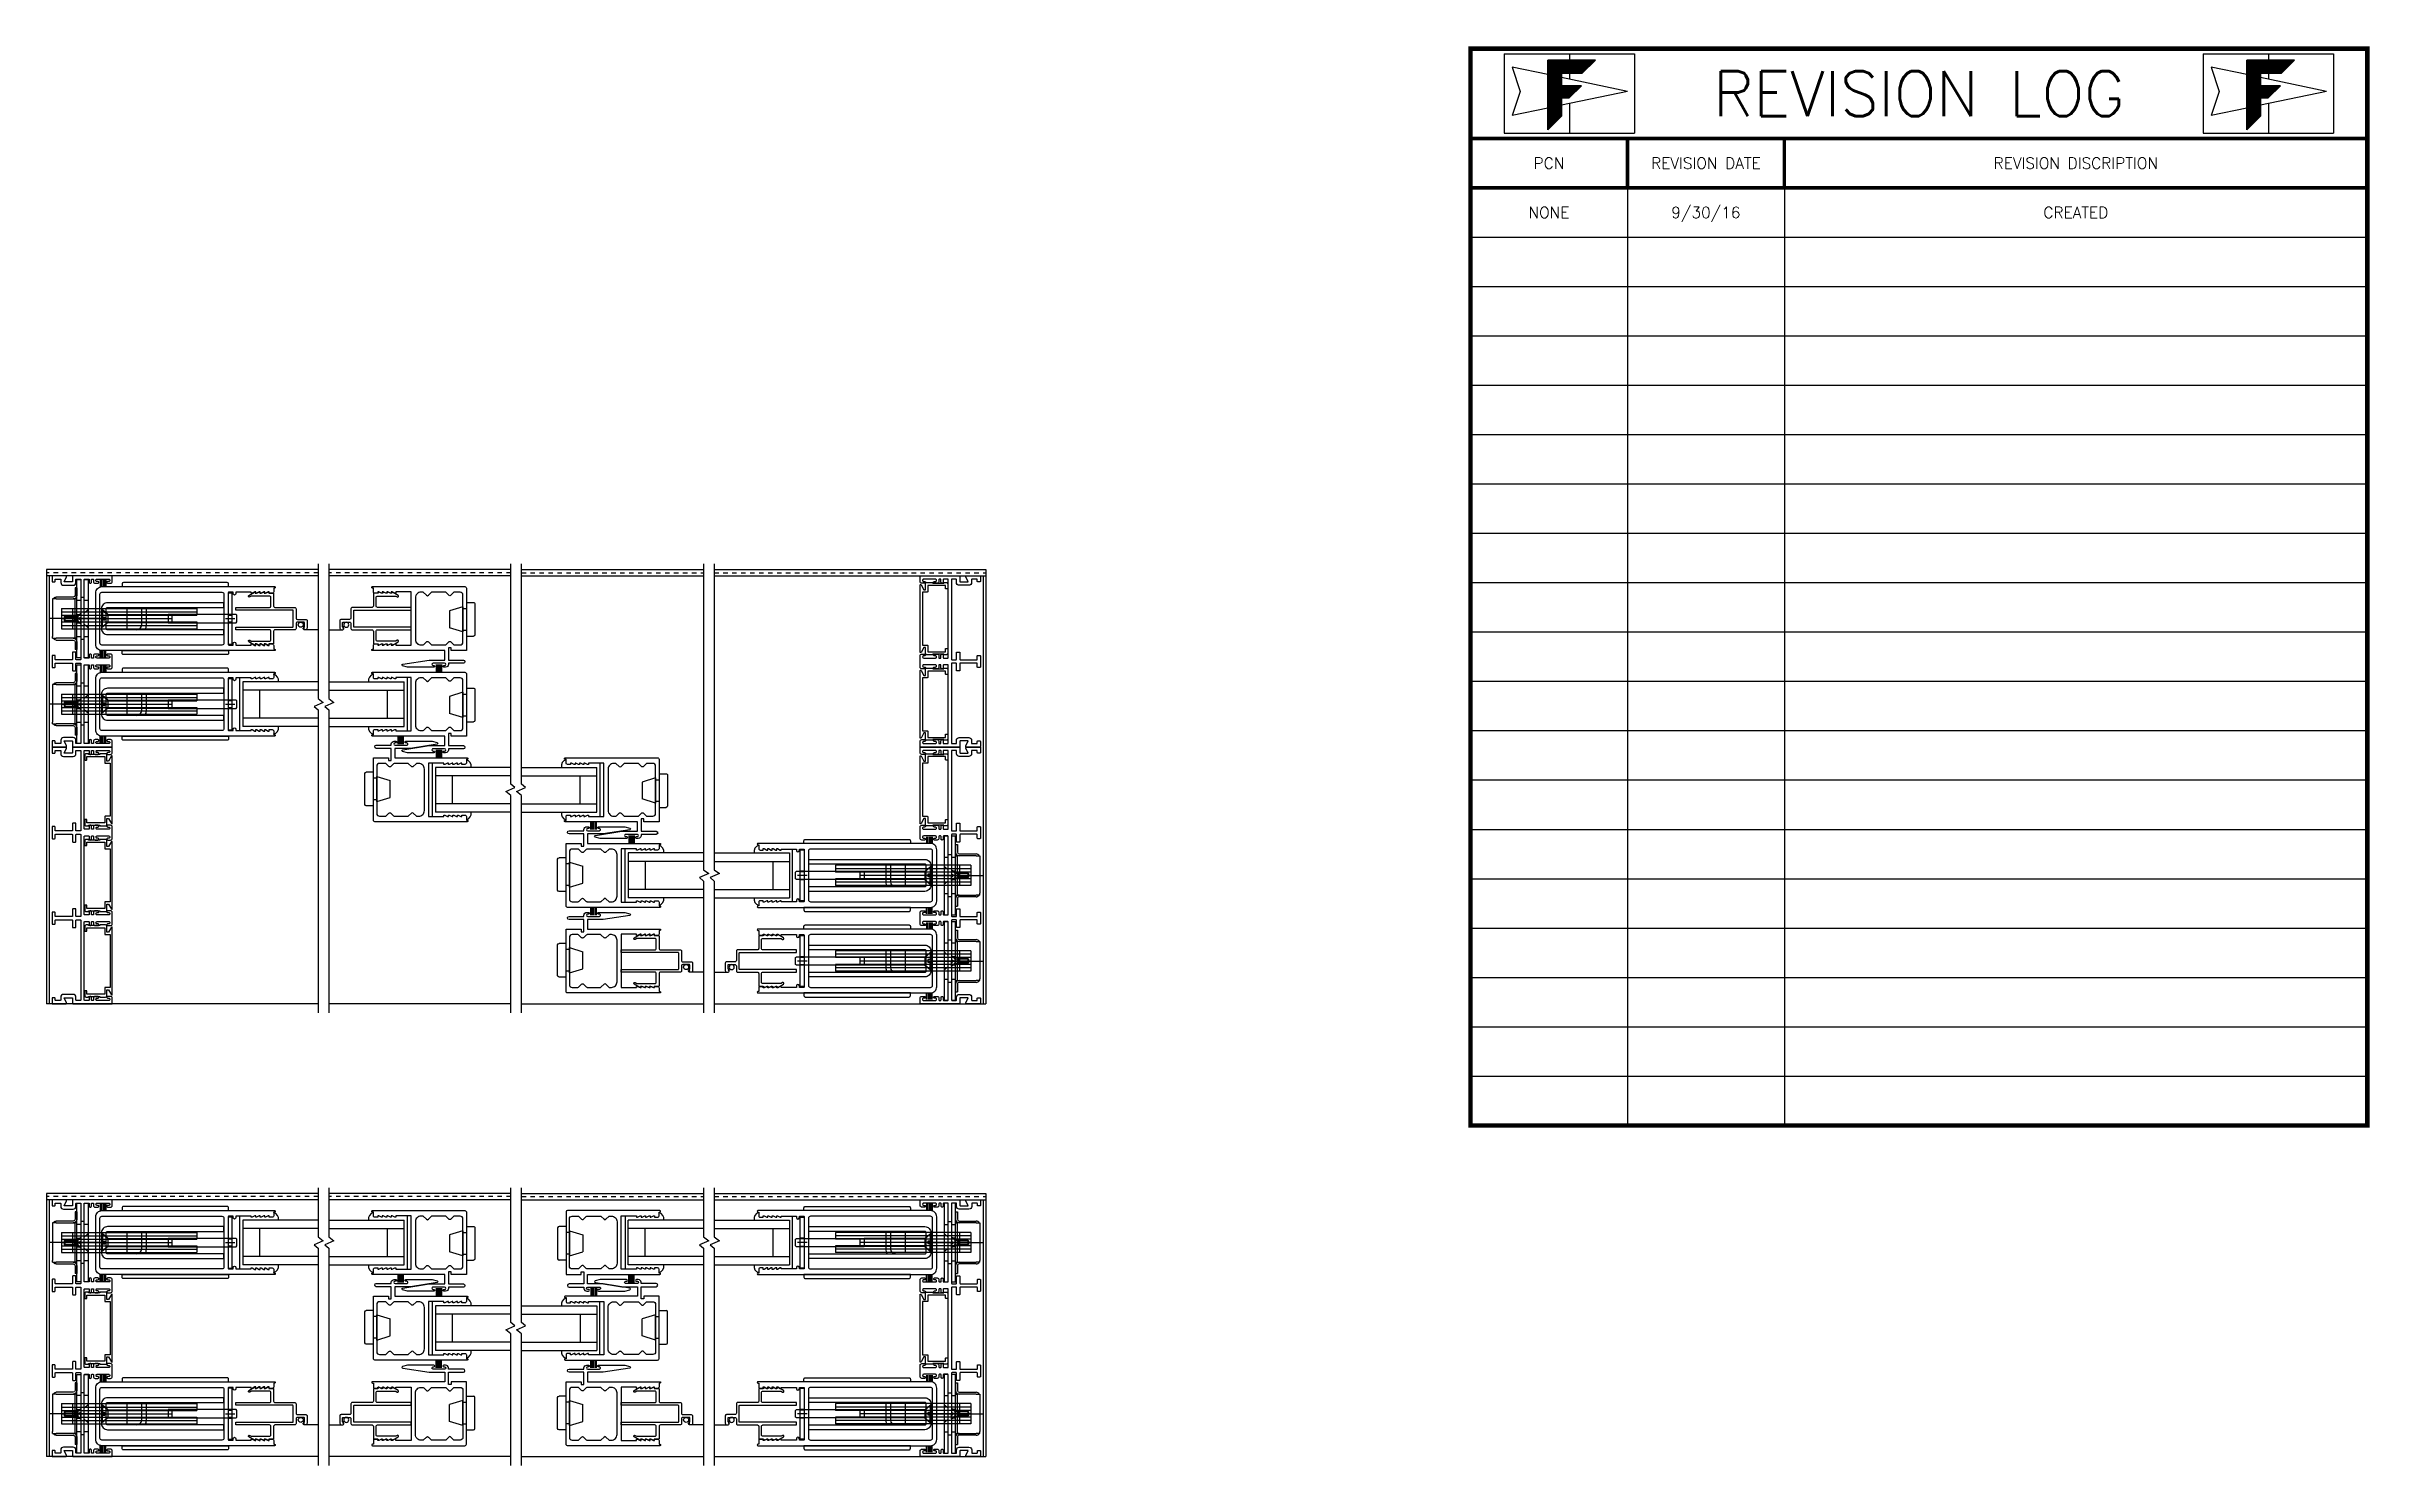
# Model space of a CAD drawing. Extents: x -152 to 44, y -63 to 29.
# Drawn here: x -7.7 to 44.1, y -2.3 to 29.4 of the extents above; entities that cross this region are included whole.
import ezdxf
from ezdxf.enums import TextEntityAlignment as Align

# ---------------------------------------------------------------- set-up
doc = ezdxf.new("R2010")
doc.units = 0
doc.header["$LTSCALE"] = 0.25
doc.header["$MEASUREMENT"] = 0
doc.linetypes.add('HIDDEN', pattern=[0.375, 0.25, -0.125])
doc.layers.get('0').update_dxf_attribs({"linetype": 'CONTINUOUS'})
for name, color, linetype in [('FRAME', 1, 'CONTINUOUS'), ('GLASS-VINYL', 7, 'CONTINUOUS'), ('MISC', 7, 'CONTINUOUS'), ('REVISION LOG', 7, 'CONTINUOUS'), ('SASH', 5, 'CONTINUOUS'), ('SEAL', 7, 'CONTINUOUS'), ('SILL-PAN', 7, 'CONTINUOUS'), ('STRIKE', 7, 'CONTINUOUS'), ('TEXT', 7, 'CONTINUOUS'), ('VENT', 5, 'CONTINUOUS')]:
    doc.layers.add(name, color=color, linetype=linetype)
doc.styles.get("Standard").update_dxf_attribs({"font": 'simplex.shx'})

msp = doc.modelspace()

# ---------------------------------------------------------------- texts
at = {"layer": 'REVISION LOG'}
for s, height, p in [('REVISION LOG', 1, (34.077, 28.319)), ('PCN', 0.25, (25.827, 26.769)), ('REVISION DATE', 0.25, (29.327, 26.769)), ('REVISION DISCRIPTION', 0.25, (37.577, 26.769)), ('NONE', 0.25, (25.827, 25.669)), ('9/30/16', 0.25, (29.327, 25.669)), ('CREATED', 0.25, (37.577, 25.669))]:
    msp.add_text(s, height=height, dxfattribs=at).set_placement(p, align=Align.MIDDLE_CENTER)

# ---------------------------------------------------------------- blocks, each defined once
blk = doc.blocks.new('*X18')
at = {"color": 0}
for p, q in [((7.233, 10.235), (7.463, 10.465)), ((7.233, 10.245), (7.452, 10.465)), ((7.233, 10.256), (7.442, 10.465)), ((7.233, 10.266), (7.431, 10.465)), ((7.233, 10.277), (7.42, 10.465)), ((7.233, 10.288), (7.41, 10.465)), ((7.233, 10.298), (7.399, 10.465)), ((7.233, 10.309), (7.389, 10.465)), ((7.233, 10.319), (7.378, 10.465)), ((7.233, 10.33), (7.367, 10.465)), ((7.233, 10.341), (7.357, 10.465)), ((7.233, 10.351), (7.346, 10.465)), ((7.233, 10.362), (7.336, 10.465)), ((7.233, 10.372), (7.325, 10.465)), ((7.233, 10.383), (7.314, 10.465)), ((7.233, 10.394), (7.304, 10.465)), ((7.233, 10.404), (7.293, 10.465)), ((7.233, 10.415), (7.283, 10.465)), ((7.233, 10.426), (7.272, 10.465)), ((7.233, 10.436), (7.261, 10.465)), ((7.233, 10.447), (7.251, 10.465)), ((7.233, 10.457), (7.24, 10.465)), ((7.355, 10.337), (7.233, 10.459)), ((7.355, 10.326), (7.233, 10.448)), ((7.355, 10.316), (7.233, 10.438)), ((7.355, 10.305), (7.233, 10.427)), ((7.355, 10.295), (7.233, 10.416)), ((7.355, 10.284), (7.233, 10.406)), ((7.355, 10.273), (7.233, 10.395)), ((7.355, 10.263), (7.233, 10.385)), ((7.355, 10.252), (7.233, 10.374)), ((7.355, 10.241), (7.233, 10.363)), ((7.355, 10.348), (7.238, 10.465)), ((7.365, 10.348), (7.249, 10.465)), ((7.375, 10.348), (7.259, 10.465)), ((7.386, 10.348), (7.27, 10.465)), ((7.396, 10.348), (7.28, 10.465)), ((7.407, 10.348), (7.291, 10.465)), ((7.418, 10.348), (7.302, 10.465)), ((7.428, 10.348), (7.312, 10.465)), ((7.439, 10.348), (7.323, 10.465)), ((7.449, 10.348), (7.333, 10.465)), ((7.46, 10.348), (7.344, 10.465)), ((7.471, 10.348), (7.355, 10.465)), ((7.357, 10.348), (7.473, 10.465)), ((7.481, 10.348), (7.365, 10.465)), ((7.368, 10.348), (7.484, 10.465)), ((7.492, 10.348), (7.376, 10.465)), ((7.379, 10.348), (7.495, 10.465)), ((7.503, 10.348), (7.386, 10.465)), ((7.389, 10.348), (7.505, 10.465)), ((7.513, 10.348), (7.397, 10.465)), ((7.4, 10.348), (7.516, 10.465)), ((7.524, 10.348), (7.408, 10.465)), ((7.41, 10.348), (7.526, 10.465)), ((7.534, 10.348), (7.418, 10.465)), ((7.421, 10.348), (7.537, 10.465)), ((7.542, 10.351), (7.429, 10.465)), ((7.432, 10.348), (7.548, 10.465)), ((7.548, 10.356), (7.439, 10.465)), ((7.442, 10.348), (7.558, 10.465)), ((7.553, 10.362), (7.45, 10.465)), ((7.453, 10.348), (7.569, 10.465)), ((7.558, 10.367), (7.461, 10.465)), ((7.463, 10.348), (7.58, 10.465)), ((7.563, 10.372), (7.471, 10.465)), ((7.474, 10.348), (7.59, 10.465)), ((7.569, 10.378), (7.482, 10.465)), ((7.485, 10.348), (7.601, 10.465)), ((7.574, 10.383), (7.492, 10.465)), ((7.495, 10.348), (7.611, 10.465)), ((7.579, 10.388), (7.503, 10.465)), ((7.506, 10.348), (7.622, 10.465)), ((7.585, 10.394), (7.514, 10.465)), ((7.516, 10.348), (7.633, 10.465)), ((7.59, 10.399), (7.524, 10.465)), ((7.527, 10.348), (7.643, 10.465)), ((7.595, 10.404), (7.535, 10.465)), ((7.538, 10.348), (7.654, 10.465)), ((7.601, 10.409), (7.546, 10.465)), ((7.606, 10.415), (7.556, 10.465)), ((7.611, 10.42), (7.567, 10.465)), ((7.616, 10.425), (7.577, 10.465)), ((7.622, 10.431), (7.588, 10.465)), ((7.627, 10.436), (7.599, 10.465)), ((7.632, 10.441), (7.609, 10.465)), ((7.638, 10.447), (7.62, 10.465)), ((7.643, 10.452), (7.63, 10.465)), ((7.648, 10.457), (7.641, 10.465)), ((7.654, 10.462), (7.652, 10.465)), ((7.44, 10.145), (7.233, 10.353)), ((7.233, 10.224), (7.355, 10.346)), ((7.435, 10.14), (7.233, 10.342)), ((7.233, 10.213), (7.355, 10.335)), ((7.43, 10.135), (7.233, 10.332)), ((7.233, 10.203), (7.355, 10.325)), ((7.424, 10.129), (7.233, 10.321)), ((7.233, 10.192), (7.355, 10.314)), ((7.416, 10.127), (7.233, 10.31)), ((7.233, 10.182), (7.355, 10.304)), ((7.405, 10.127), (7.233, 10.3)), ((7.233, 10.171), (7.355, 10.293)), ((7.395, 10.127), (7.233, 10.289)), ((7.233, 10.16), (7.355, 10.282)), ((7.384, 10.127), (7.233, 10.279)), ((7.233, 10.15), (7.355, 10.272)), ((7.373, 10.127), (7.233, 10.268)), ((7.233, 10.139), (7.355, 10.261)), ((7.363, 10.127), (7.233, 10.257)), ((7.233, 10.129), (7.355, 10.25)), ((7.355, 10.125), (7.233, 10.247)), ((7.233, 10.118), (7.355, 10.24)), ((7.233, 10.012), (7.457, 10.236)), ((7.233, 10.022), (7.446, 10.236)), ((7.233, 10.033), (7.436, 10.236)), ((7.233, 10.044), (7.425, 10.236)), ((7.233, 10.054), (7.415, 10.236)), ((7.233, 10.065), (7.404, 10.236)), ((7.233, 10.076), (7.393, 10.236)), ((7.233, 10.086), (7.383, 10.236)), ((7.233, 10.097), (7.372, 10.236)), ((7.233, 10.107), (7.362, 10.236)), ((7.355, 10.114), (7.233, 10.236)), ((7.355, 10.104), (7.233, 10.226)), ((7.355, 10.093), (7.233, 10.215)), ((7.355, 10.082), (7.233, 10.204)), ((7.355, 10.072), (7.233, 10.194)), ((7.355, 10.061), (7.233, 10.183)), ((7.355, 10.051), (7.233, 10.172)), ((7.355, 10.04), (7.233, 10.162)), ((7.359, 10.127), (7.468, 10.236)), ((7.446, 10.151), (7.36, 10.236)), ((7.37, 10.127), (7.478, 10.236)), ((7.451, 10.156), (7.371, 10.236)), ((7.38, 10.127), (7.489, 10.236)), ((7.456, 10.161), (7.382, 10.236)), ((7.391, 10.127), (7.5, 10.236)), ((7.462, 10.167), (7.392, 10.236)), ((7.402, 10.127), (7.51, 10.236)), ((7.467, 10.172), (7.403, 10.236)), ((7.412, 10.127), (7.521, 10.236)), ((7.472, 10.177), (7.413, 10.236)), ((7.477, 10.182), (7.424, 10.236)), ((7.483, 10.188), (7.435, 10.236)), ((7.488, 10.193), (7.445, 10.236)), ((7.493, 10.198), (7.456, 10.236)), ((7.499, 10.204), (7.466, 10.236)), ((7.504, 10.209), (7.477, 10.236)), ((7.509, 10.214), (7.488, 10.236)), ((7.515, 10.22), (7.498, 10.236)), ((7.52, 10.225), (7.509, 10.236)), ((7.525, 10.23), (7.519, 10.236)), ((7.531, 10.236), (7.53, 10.236)), ((7.355, 10.029), (7.233, 10.151)), ((7.355, 10.019), (7.233, 10.141)), ((7.355, 10.008), (7.233, 10.13)), ((7.233, 10.001), (7.355, 10.123)), ((7.355, 9.998), (7.233, 10.119)), ((7.233, 9.991), (7.355, 10.113)), ((7.355, 9.987), (7.233, 10.109)), ((7.233, 9.98), (7.355, 10.102)), ((7.355, 9.976), (7.233, 10.098)), ((7.233, 9.969), (7.355, 10.091)), ((7.355, 9.966), (7.233, 10.088)), ((7.233, 9.959), (7.355, 10.081)), ((7.35, 9.96), (7.233, 10.077)), ((7.233, 9.948), (7.355, 10.07)), ((7.345, 9.955), (7.233, 10.066)), ((7.233, 9.938), (7.355, 10.06)), ((7.339, 9.949), (7.233, 10.056)), ((7.233, 9.927), (7.355, 10.049)), ((7.334, 9.944), (7.233, 10.045)), ((7.233, 9.916), (7.355, 10.038)), ((7.329, 9.939), (7.233, 10.035)), ((7.233, 9.906), (7.355, 10.028)), ((7.324, 9.933), (7.233, 10.024)), ((7.233, 9.895), (7.355, 10.017)), ((7.318, 9.928), (7.233, 10.013)), ((7.233, 9.885), (7.355, 10.007)), ((7.313, 9.923), (7.233, 10.003)), ((7.233, 9.874), (7.355, 9.996)), ((7.308, 9.917), (7.233, 9.992)), ((7.233, 9.863), (7.355, 9.985)), ((7.302, 9.912), (7.233, 9.982)), ((7.233, 9.853), (7.355, 9.975)), ((7.297, 9.907), (7.233, 9.971)), ((7.292, 9.902), (7.233, 9.96)), ((7.286, 9.896), (7.233, 9.95)), ((7.281, 9.891), (7.233, 9.939)), ((7.276, 9.886), (7.233, 9.929)), ((7.271, 9.88), (7.233, 9.918)), ((7.265, 9.875), (7.233, 9.907)), ((7.26, 9.87), (7.233, 9.897)), ((7.255, 9.864), (7.233, 9.886)), ((7.249, 9.859), (7.233, 9.876)), ((7.244, 9.854), (7.233, 9.865)), ((7.239, 9.849), (7.233, 9.854)), ((7.233, 9.843), (7.233, 9.844))]:
    blk.add_line(p, q, dxfattribs=at)
blk = doc.blocks.new('A$C1D443341')
for p, q in [((0, 0.719), (0, 0.031)), ((0.188, 0.75), (0.031, 0.75)), ((0.188, 0.75), (0.188, 0)), ((0.264, 0.615), (0.188, 0.615)), ((0.264, 0.656), (0.562, 0.563)), ((0.264, 0.656), (0.264, 0.094)), ((0.562, 0.563), (0.562, 0.187)), ((0.188, 0), (0.031, 0)), ((0.264, 0.135), (0.188, 0.135)), ((0.264, 0.094), (0.562, 0.187))]:
    blk.add_line(p, q)
for centre, start, end in [((0.031, 0.719), 90, 180), ((0.031, 0.031), 180, 270)]:
    blk.add_arc(centre, 0.031, start, end)
blk = doc.blocks.new('A$C47D80548')
at = {"layer": 'MISC', "xscale": 0.25, "yscale": 0.25, "zscale": 0.25}
blk.add_blockref('A$C1D443341', (0, 0), dxfattribs=at)
blk = doc.blocks.new('A$C1B9D595B')
at = {"layer": 'FRAME', "rotation": 180}
blk.add_blockref('A$C47D80548', (0.14, 0.187), dxfattribs=at)
blk = doc.blocks.new('A$C363677CB')
at = {"layer": 'SASH', "rotation": 180}
blk.add_blockref('A$C1B9D595B', (0.14, 0.187), dxfattribs=at)
blk = doc.blocks.new('BUMPER')
at = {"layer": 'TEXT', "rotation": 180}
blk.add_blockref('A$C363677CB', (0.047, 0.094), dxfattribs=at)
blk = doc.blocks.new('3006 STD POST-INTERLOCKER')
for points in [[(-2.074, -0.666), (-2.074, -0.58, -0.414214), (-2.043, -0.55), (-1.974, -0.55), (-1.974, -0.58), (-1.954, -0.58), (-1.894, -0.55), (-1.874, -0.55), (-1.874, -0.58), (-1.854, -0.58), (-1.794, -0.55), (-1.774, -0.55), (-1.774, -0.58), (-1.754, -0.58), (-1.694, -0.55), (-1.674, -0.55), (-1.674, -0.58), (-1.654, -0.58), (-1.594, -0.55), (-1.574, -0.55), (-1.574, -0.58), (-1.231, -0.58), (-1.231, 0.61), (-1.574, 0.61), (-1.574, 0.581), (-1.594, 0.581), (-1.654, 0.61), (-1.674, 0.61), (-1.674, 0.581), (-1.694, 0.581), (-1.754, 0.61), (-1.774, 0.61), (-1.774, 0.581), (-1.794, 0.581), (-1.854, 0.61), (-1.874, 0.61), (-1.874, 0.581), (-1.894, 0.581), (-1.954, 0.61), (-1.974, 0.61), (-1.974, 0.581), (-2.043, 0.581, -0.414214), (-2.074, 0.611), (-2.074, 0.696), (-2.094, 0.696, -0.999996), (-2.094, 0.728), (-0.031, 0.728, -0.414214), (0, 0.697), (0, -0.697), (-0.338, -0.697), (-0.338, -0.635), (-0.4, -0.635), (-0.4, -0.908), (-0.066, -0.908, -1), (-0.066, -0.979), (-0.4, -0.979), (-0.4, -1.006, -0.414214), (-0.462, -1.068), (-0.504, -1.068, -1), (-0.504, -1.028), (-0.484, -1.028, 0.999996), (-0.484, -0.979), (-0.744, -0.979, 1.000003), (-0.744, -1.028), (-0.724, -1.028, -0.999994), (-0.724, -1.068), (-1.312, -1.068), (-1.422, -1.039, -0.811415), (-1.42, -1), (-0.828, -0.908), (-0.478, -0.908), (-0.478, -0.697), (-2.094, -0.697, -0.999996), (-2.094, -0.666), (-2.074, -0.666)], [(-0.891, 0.535), (-0.96, 0.604), (-1.012, 0.604, 0.414214), (-1.137, 0.479), (-1.137, -0.447, 0.414214), (-1.012, -0.572), (-0.973, -0.572, 0.198912), (-0.951, -0.563), (-0.891, -0.504, -0.414214), (-0.847, -0.504), (-0.787, -0.563, 0.198912), (-0.765, -0.572), (-0.473, -0.572, 0.198912), (-0.451, -0.563), (-0.391, -0.504, -0.414214), (-0.347, -0.504), (-0.287, -0.563, 0.198912), (-0.265, -0.572), (-0.138, -0.572, 0.414214), (-0.076, -0.51), (-0.076, 0.542, 0.414214), (-0.138, 0.604), (-0.265, 0.604, 0.198912), (-0.287, 0.594), (-0.347, 0.535, -0.414214), (-0.391, 0.535), (-0.451, 0.594, 0.198912), (-0.473, 0.604), (-0.765, 0.604, 0.198912), (-0.787, 0.594), (-0.847, 0.535)]]:
    blk.add_lwpolyline(points, format="xyb")
blk.add_arc((-0.869, 0.557), 0.031, 225.0005, 315.0002)
blk = doc.blocks.new('3710 Jamb Filler')
blk.add_lwpolyline([(-0.12, 0.774, 0.414214), (-0.15, 0.804), (-0.27, 0.804, 0.414214), (-0.28, 0.794), (-0.28, 0.789), (-0.53, 0.789), (-0.53, 0.794, 0.414214), (-0.54, 0.804), (-0.585, 0.804, 0.414214), (-0.615, 0.774), (-0.615, 0.674, 0.414214), (-0.605, 0.664), (-0.575, 0.664, 0.414214), (-0.565, 0.674), (-0.565, 0.739), (-0.17, 0.739), (-0.17, 0.601, 0.414214), (-0.16, 0.591), (-0.05, 0.591), (-0.05, -0.591), (-0.16, -0.591, 0.414214), (-0.17, -0.601), (-0.17, -0.739), (-0.565, -0.739), (-0.565, -0.674, 0.414214), (-0.575, -0.664), (-0.605, -0.664, 0.414214), (-0.615, -0.674), (-0.615, -0.774, 0.414214), (-0.585, -0.804), (-0.54, -0.804, 0.414214), (-0.53, -0.794), (-0.53, -0.789), (-0.28, -0.789), (-0.28, -0.794, 0.414214), (-0.27, -0.804), (-0.15, -0.804, 0.414214), (-0.12, -0.774), (-0.12, -0.641), (-0.084, -0.641), (-0.019, -0.754, 0.767327), (0, -0.749), (0, 0.749, 0.767327), (-0.019, 0.754), (-0.084, 0.641), (-0.12, 0.641)], format="xyb", close=True)
blk = doc.blocks.new('StrikePlateAssy(EX_HI)')
at = {"linetype": 'Continuous'}
for p, q in [((-0.165, 0.688), (-0.205, 0.688)), ((-0.205, 0.517), (-0.205, 0.688)), ((-0.165, 0.517), (-0.165, 0.688)), ((-0.705, 0.437), (-0.625, 0.437)), ((-0.705, 0.437), (-0.705, 0.397)), ((-0.705, -0.398), (-0.705, 0.397)), ((-0.625, 0.477), (-0.245, 0.477)), ((-0.245, 0.437), (-0.625, 0.437)), ((-0.205, 0.437), (-0.245, 0.437)), ((-0.205, 0.437), (-0.205, -0.438)), ((-0.165, 0.437), (-0.205, 0.437)), ((-0.165, 0.437), (-0.165, -0.438)), ((0.09, 0.203), (0, 0.124)), ((-0.705, -0.438), (-0.705, -0.398)), ((-0.625, -0.438), (-0.705, -0.438)), ((-0.625, -0.438), (-0.245, -0.438)), ((-0.245, -0.478), (-0.625, -0.478)), ((-0.245, -0.438), (-0.205, -0.438)), ((-0.165, -0.438), (-0.205, -0.438)), ((-0.205, -0.688), (-0.205, -0.518)), ((-0.165, -0.688), (-0.165, -0.518)), ((0.09, -0.203), (0, -0.124)), ((-0.165, -0.688), (-0.205, -0.688))]:
    blk.add_line(p, q, dxfattribs=at)
for p, q in [((-0.436, 0.054), (-0.45, 0.04)), ((-0.45, 0.04), (-0.222, 0.04)), ((-0.45, -0.04), (-0.45, 0.04)), ((-0.197, 0.054), (-0.436, 0.054)), ((-0.436, -0.054), (-0.436, 0.054)), ((0.013, 0), (-0.23, 0)), ((-0.222, 0.04), (-0.197, 0.054)), ((-0.222, -0.054), (-0.222, 0.054)), ((-0.197, -0.054), (-0.197, 0.054)), ((-0.147, 0.051), (-0.197, 0.051)), ((-0.075, 0.406), (-0.165, 0.406)), ((-0.165, 0.095), (-0.165, -0.095)), ((-0.165, 0.095), (-0.075, 0.095)), ((-0.138, 0.065), (-0.165, 0.065)), ((-0.147, 0.051), (-0.075, 0.113)), ((-0.147, -0.051), (-0.147, 0.051)), ((-0.138, 0.065), (-0.075, 0.12)), ((-0.075, 0.02), (-0.105, 0.02)), ((-0.105, -0.019), (-0.105, 0.02)), ((0, 0.469), (-0.075, 0.469)), ((-0.075, 0.113), (-0.075, 0.02)), ((0.173, 0), (-0.07, 0)), ((0.09, 0.406), (0, 0.406)), ((-0.044, 0), (-0.788, 0)), ((-0.45, -0.04), (-0.222, -0.04)), ((-0.436, -0.054), (-0.45, -0.04)), ((-0.197, -0.054), (-0.436, -0.054)), ((-0.222, -0.04), (-0.197, -0.054)), ((-0.147, -0.051), (-0.197, -0.051)), ((-0.138, -0.065), (-0.165, -0.065)), ((-0.165, -0.095), (-0.075, -0.095)), ((-0.075, -0.406), (-0.165, -0.406)), ((-0.147, -0.051), (-0.075, -0.112)), ((-0.138, -0.065), (-0.075, -0.12)), ((-0.075, -0.019), (-0.105, -0.019)), ((-0.075, -0.112), (-0.075, -0.019)), ((0, -0.469), (-0.075, -0.469)), ((0.09, -0.406), (0, -0.406))]:
    blk.add_line(p, q)
for points in [[(-0.165, -0.875), (-0.075, -0.875), (-0.075, 0.875), (-0.165, 0.875)], [(0, -0.875), (0.09, -0.875), (0.09, 0.875), (0, 0.875)]]:
    blk.add_lwpolyline(points, close=True)
for centre, radius, start, end in [((-0.625, 0.397), 0.08, 90, 150), ((-0.245, 0.517), 0.08, 270, 0), ((-0.245, 0.517), 0.04, 270, 0), ((-0.625, -0.398), 0.08, 210, 270), ((-0.245, -0.518), 0.08, 0, 90), ((-0.245, -0.518), 0.04, 0, 90)]:
    blk.add_arc(centre, radius, start, end, dxfattribs=at)
blk = doc.blocks.new('3767 LEADSILE')
for points in [[(3.769, -0.597), (3.749, -0.597), (3.689, -0.565), (3.669, -0.565), (3.669, -0.597), (3.649, -0.597), (3.589, -0.565), (3.569, -0.565), (3.569, -0.597), (3.549, -0.597), (3.489, -0.565), (3.469, -0.565), (3.469, -0.588), (3.126, -0.588), (3.126, -0.556, 1), (3.064, -0.556), (3.064, -0.588), (2.969, -0.588, -0.414214), (2.954, -0.573), (2.954, 0.573, -0.414214), (2.969, 0.588), (3.064, 0.588), (3.064, 0.556, 1), (3.126, 0.556), (3.126, 0.588), (3.469, 0.588), (3.469, 0.565), (3.489, 0.565), (3.549, 0.597), (3.569, 0.597), (3.569, 0.565), (3.589, 0.565), (3.649, 0.597), (3.669, 0.597), (3.669, 0.565), (3.689, 0.565), (3.749, 0.597), (3.769, 0.597), (3.769, 0.565), (3.789, 0.565), (3.849, 0.597), (3.869, 0.597), (3.869, 0.565), (3.938, 0.565, 0.414214), (3.969, 0.596), (3.969, 0.681), (3.989, 0.681, 1), (3.989, 0.713), (0.14, 0.713, 0.414214), (0, 0.573), (0, -0.573, 0.414214), (0.14, -0.713), (3.989, -0.713, 1), (3.989, -0.681), (3.969, -0.681), (3.969, -0.596, 0.414214), (3.938, -0.565), (3.869, -0.565), (3.869, -0.597), (3.849, -0.597), (3.789, -0.565), (3.769, -0.565)], [(2.814, -0.588, 0.414214), (2.86, -0.542), (2.86, 0.542, 0.414214), (2.814, 0.588), (0.14, 0.588, 0.414214), (0.094, 0.542), (0.094, -0.542, 0.414214), (0.14, -0.588)]]:
    blk.add_lwpolyline(points, format="xyb", close=True)
blk = doc.blocks.new('ARCHETYPE LATCH')
for p, q in [((-0.631, 0.225), (2.389, 0.225)), ((-0.631, 0.225), (-0.631, -0.225)), ((-0.631, 0.15), (2.389, 0.15)), ((-0.631, 0.075), (2.389, 0.075)), ((-0.631, 0), (1.837, 0)), ((-0.381, -0.225), (-0.381, 0.225)), ((0.28, 0.193), (0.28, 0.03)), ((0.401, 0.089), (0.28, 0.193)), ((0.28, 0.03), (0.333, 0.03)), ((0.333, 0.03), (0.333, -0.03)), ((0.401, 0.089), (1.749, 0.089)), ((0.401, 0.089), (0.401, -0.089)), ((0.831, -0.225), (0.831, 0.225)), ((1.262, 0.235), (1.157, 0.235)), ((1.157, -0.145), (1.157, 0.235)), ((1.262, -0.145), (1.262, 0.235)), ((1.837, -0.075), (1.837, 0.075)), ((2.389, 0.225), (2.389, 0.075)), ((-0.631, -0.075), (2.389, -0.075)), ((-0.631, -0.15), (2.389, -0.15)), ((0.28, -0.192), (0.28, -0.03)), ((0.28, -0.03), (0.333, -0.03)), ((0.401, -0.089), (0.28, -0.192)), ((0.401, -0.089), (1.749, -0.089)), ((2.389, -0.075), (2.389, -0.225))]:
    blk.add_line(p, q)
at = {"ltscale": 0.3}
for p, q in [((0.239, 0), (-0.021, 0)), ((0.401, 0), (1.036, 0)), ((3.025, 0), (3.235, 0))]:
    blk.add_line(p, q, dxfattribs=at)
at = {"ltscale": 0.5}
for p, q in [((0.262, 0.206), (0.355, 0.125)), ((3.085, 0.095), (3.175, 0.095)), ((3.085, 0.095), (3.1, 0.08)), ((3.1, 0.08), (3.16, 0.08)), ((3.175, 0.095), (3.16, 0.08)), ((0.355, -0.125), (0.262, -0.205)), ((3.1, -0.08), (3.085, -0.095)), ((3.085, -0.095), (3.175, -0.095)), ((3.16, -0.08), (3.1, -0.08)), ((3.16, -0.08), (3.175, -0.095))]:
    blk.add_line(p, q, dxfattribs=at)
for points in [[(3.064, 0.803), (0.749, 0.803, 0.414214), (0.719, 0.773), (0.719, 0.713), (3.094, 0.713), (3.094, 0.773, 0.414214)], [(3.064, -0.803), (0.749, -0.803, -0.414214), (0.719, -0.773), (0.719, -0.713), (3.094, -0.713), (3.094, -0.773, -0.414214)]]:
    blk.add_lwpolyline(points, format="xyb", close=True)
for points in [[(3.085, -0.568), (3.175, -0.568), (3.175, 0.568), (3.085, 0.568)], [(3.262, 0.093), (1.749, 0.093), (1.749, -0.093), (3.262, -0.093), (3.28, -0.075), (3.28, 0.075)]]:
    blk.add_lwpolyline(points, close=True)
blk.add_lwpolyline([(0.397, -0.355), (2.987, -0.355), (2.987, -0.25), (0.397, -0.25, -0.414214), (0.367, -0.22), (0.367, 0.22, -0.414214), (0.397, 0.25), (2.987, 0.25), (2.987, 0.355), (0.397, 0.355, 0.414214), (0.262, 0.22), (0.262, -0.22, 0.414214), (0.397, -0.355), (1.052, -0.355)], format="xyb")
blk.add_lwpolyline([(-0.631, -0.225), (2.389, -0.225)])
for radius, start in [(0.105, 270), (0.21, 330)]:
    blk.add_arc((1.052, -0.145), radius, start, 360)
blk = doc.blocks.new('*U37')
at = {"rotation": 180}
blk.add_blockref('3767 LEADSILE', (-0.255, 0), dxfattribs=at)
at = {"xscale": -1}
blk.add_blockref('ARCHETYPE LATCH', (-0.123, 0), dxfattribs=at)
blk = doc.blocks.new('3713-3 TRACK JAMB')
blk.add_lwpolyline([(-0.183, -3.901, -0.414214), (-0.173, -3.891), (-0.083, -3.891, -0.414214), (-0.073, -3.901), (-0.073, -3.957, 0.414214), (-0.048, -3.981), (-0.048, -3.981, 0.414214), (-0.023, -3.956), (-0.023, -3.901, -0.414214), (-0.013, -3.891), (0.013, -3.891, -0.414214), (0.023, -3.901), (0.023, -3.941, 0.414214), (0.063, -3.981), (0.123, -3.981, 0.414214), (0.143, -3.962), (0.143, -3.961, 0.414214), (0.123, -3.941), (0.102, -3.941, -0.414214), (0.078, -3.917), (0.078, -3.916, -0.414214), (0.102, -3.891), (0.363, -3.891, -0.414214), (0.388, -3.916), (0.388, -3.917, -0.414214), (0.363, -3.941), (0.343, -3.941, 0.414214), (0.323, -3.961, 0.414214), (0.343, -3.981), (0.403, -3.981, 0.414214), (0.443, -3.941), (0.443, -3.691, 0.414214), (0.403, -3.651), (0.343, -3.651, 0.414214), (0.323, -3.671, 0.414214), (0.343, -3.691), (0.363, -3.691, -0.414214), (0.388, -3.716), (0.388, -3.717, -0.414214), (0.363, -3.741), (0.102, -3.741, -0.414214), (0.078, -3.717), (0.078, -3.716, -0.414214), (0.102, -3.691), (0.123, -3.691, 0.414214), (0.143, -3.671), (0.143, -3.671, 0.414214), (0.123, -3.651), (0.063, -3.651, 0.414214), (0.023, -3.691), (0.023, -3.731, -0.414214), (0.013, -3.741), (-0.013, -3.741, -0.414214), (-0.023, -3.731), (-0.023, -3.676, 0.414214), (-0.048, -3.651), (-0.048, -3.651, 0.414214), (-0.073, -3.676), (-0.073, -3.731, -0.414214), (-0.083, -3.741), (-0.173, -3.741, -0.414214), (-0.183, -3.731), (-0.183, -1.993, -0.414214), (-0.173, -1.983), (-0.083, -1.983, -0.414214), (-0.073, -1.993), (-0.073, -2.049, 0.414214), (-0.048, -2.073), (-0.048, -2.073, 0.414214), (-0.023, -2.048), (-0.023, -1.993, -0.414214), (-0.013, -1.983), (0.013, -1.983, -0.414214), (0.023, -1.993), (0.023, -2.033, 0.414214), (0.063, -2.073), (0.123, -2.073, 0.414214), (0.143, -2.054), (0.143, -2.053, 0.414214), (0.123, -2.033), (0.102, -2.033, -0.414214), (0.078, -2.009), (0.078, -2.008, -0.414214), (0.102, -1.983), (0.363, -1.983, -0.414214), (0.388, -2.008), (0.388, -2.009, -0.414214), (0.363, -2.033), (0.343, -2.033, 0.414214), (0.323, -2.053, 0.414214), (0.343, -2.073), (0.403, -2.073, 0.414214), (0.443, -2.033), (0.443, -1.783, 0.414214), (0.403, -1.743), (0.343, -1.743, 0.414214), (0.323, -1.763, 0.414214), (0.343, -1.783), (0.363, -1.783, -0.414214), (0.388, -1.808), (0.388, -1.809, -0.414214), (0.363, -1.833), (0.102, -1.833, -0.414214), (0.078, -1.809), (0.078, -1.808, -0.414214), (0.102, -1.783), (0.123, -1.783, 0.414214), (0.143, -1.763), (0.143, -1.763, 0.414214), (0.123, -1.743), (0.063, -1.743, 0.414214), (0.023, -1.783), (0.023, -1.823, -0.414214), (0.013, -1.833), (-0.013, -1.833, -0.414214), (-0.023, -1.823), (-0.023, -1.768, 0.414214), (-0.048, -1.743), (-0.048, -1.743, 0.414214), (-0.073, -1.768), (-0.073, -1.823, -0.414214), (-0.083, -1.833), (-0.173, -1.833, -0.414214), (-0.183, -1.823), (-0.183, -0.085, -0.414214), (-0.173, -0.075), (-0.083, -0.075, -0.414214), (-0.073, -0.085), (-0.073, -0.141, 0.414214), (-0.048, -0.165), (-0.048, -0.165, 0.414214), (-0.023, -0.14), (-0.023, -0.085, -0.414214), (-0.013, -0.075), (0.013, -0.075, -0.414214), (0.023, -0.085), (0.023, -0.125, 0.414214), (0.063, -0.165), (0.123, -0.165, 0.414214), (0.143, -0.146), (0.143, -0.145, 0.414214), (0.123, -0.125), (0.102, -0.125, -0.414214), (0.078, -0.101), (0.078, -0.1, -0.414214), (0.102, -0.075), (0.363, -0.075, -0.414214), (0.388, -0.1), (0.388, -0.101, -0.414214), (0.363, -0.125), (0.343, -0.125, 0.414214), (0.323, -0.145, 0.414214), (0.343, -0.165), (0.403, -0.165, 0.414214), (0.443, -0.125), (0.443, -0.01, 0.414214), (0.433, 0), (-0.433, 0, 0.414214), (-0.443, -0.01), (-0.443, -0.125, -0.414214), (-0.453, -0.135), (-0.631, -0.135), (-0.579, -0.023, 0.546624), (-0.594, 0), (-0.891, 0, 0.414214), (-0.901, -0.01), (-0.901, -0.125, 0.414214), (-0.891, -0.135), (-0.843, -0.135, 0.414214), (-0.833, -0.125), (-0.833, -0.085, -0.414214), (-0.823, -0.075), (-0.716, -0.075, -0.414214), (-0.706, -0.085), (-0.706, -0.15, 0.414214), (-0.646, -0.21), (-0.428, -0.21, 0.414214), (-0.368, -0.15), (-0.368, -0.085, -0.414214), (-0.358, -0.075), (-0.268, -0.075, -0.414214), (-0.258, -0.085), (-0.258, -1.861, -0.414214), (-0.268, -1.871), (-0.358, -1.871, -0.414214), (-0.368, -1.861), (-0.368, -1.708, 0.414214), (-0.378, -1.698), (-0.433, -1.698, 0.414214), (-0.443, -1.708), (-0.443, -1.861, -0.414214), (-0.453, -1.871), (-0.781, -1.871), (-0.823, -1.871, -0.414214), (-0.833, -1.861), (-0.833, -1.783, 0.414214), (-0.843, -1.773), (-0.891, -1.773, 0.414214), (-0.901, -1.783), (-0.901, -2.033, 0.414214), (-0.891, -2.043), (-0.843, -2.043, 0.414214), (-0.833, -2.033), (-0.833, -1.956, -0.414214), (-0.823, -1.946), (-0.768, -1.946), (-0.453, -1.946, -0.414214), (-0.443, -1.956), (-0.443, -2.108, 0.414214), (-0.433, -2.118), (-0.378, -2.118, 0.414214), (-0.368, -2.108), (-0.368, -1.956, -0.414214), (-0.358, -1.946), (-0.268, -1.946, -0.414214), (-0.258, -1.956), (-0.258, -3.769, -0.414214), (-0.268, -3.779), (-0.309, -3.779), (-0.358, -3.779, -0.414214), (-0.368, -3.769), (-0.368, -3.616, 0.414214), (-0.378, -3.606), (-0.433, -3.606, 0.414214), (-0.443, -3.616), (-0.443, -3.769, -0.414214), (-0.453, -3.779), (-0.769, -3.779), (-0.823, -3.779, -0.414214), (-0.833, -3.769), (-0.833, -3.691, 0.414214), (-0.843, -3.681), (-0.891, -3.681, 0.414214), (-0.901, -3.691), (-0.901, -3.941, 0.414214), (-0.891, -3.951), (-0.843, -3.951, 0.414214), (-0.833, -3.941), (-0.833, -3.864, -0.414214), (-0.823, -3.854), (-0.768, -3.854), (-0.453, -3.854, -0.414214), (-0.443, -3.864), (-0.443, -4.016, 0.414214), (-0.433, -4.026), (-0.378, -4.026, 0.414214), (-0.368, -4.016), (-0.368, -3.864, -0.414214), (-0.358, -3.854), (-0.268, -3.854, -0.414214), (-0.258, -3.864), (-0.258, -5.639, -0.414214), (-0.268, -5.649), (-0.358, -5.649, -0.414214), (-0.368, -5.639), (-0.368, -5.574, 0.414214), (-0.428, -5.514), (-0.646, -5.514, 0.414214), (-0.706, -5.574), (-0.706, -5.639, -0.414214), (-0.716, -5.649), (-0.823, -5.649, -0.414214), (-0.833, -5.639), (-0.833, -5.599, 0.414214), (-0.843, -5.589), (-0.891, -5.589, 0.414214), (-0.901, -5.599), (-0.901, -5.714, 0.414214), (-0.891, -5.724), (-0.594, -5.724, 0.546624), (-0.579, -5.701), (-0.631, -5.589), (-0.453, -5.589, -0.414214), (-0.443, -5.599), (-0.443, -5.714, 0.414214), (-0.433, -5.724), (0.433, -5.724, 0.414214), (0.443, -5.714), (0.443, -5.599, 0.414214), (0.403, -5.559), (0.343, -5.559, 0.414214), (0.323, -5.579, 0.414214), (0.343, -5.599), (0.363, -5.599, -0.414214), (0.388, -5.624), (0.388, -5.625, -0.414214), (0.363, -5.649), (0.102, -5.649, -0.414214), (0.078, -5.625), (0.078, -5.624, -0.414214), (0.102, -5.599), (0.123, -5.599, 0.414214), (0.143, -5.579), (0.143, -5.579, 0.414214), (0.123, -5.559), (0.063, -5.559, 0.414214), (0.023, -5.599), (0.023, -5.639, -0.414214), (0.013, -5.649), (-0.013, -5.649, -0.414214), (-0.023, -5.639), (-0.023, -5.584, 0.414214), (-0.048, -5.559), (-0.048, -5.559, 0.414214), (-0.073, -5.584), (-0.073, -5.639, -0.414214), (-0.083, -5.649), (-0.173, -5.649, -0.414214), (-0.183, -5.639)], format="xyb", close=True)
for points in [[(0.323, -1.763), (0.323, -1.763)], [(0.323, -3.671), (0.323, -3.671)], [(0.323, -5.579), (0.323, -5.579)]]:
    blk.add_lwpolyline(points)
blk = doc.blocks.new('3070-EX-3-JAMB')
at = {"layer": 'FRAME'}
blk.add_blockref('3713-3 TRACK JAMB', (-0.433, 5.724), dxfattribs=at)
blk = doc.blocks.new('3766 SCREEN ADAPTER')
blk.add_line((0.25, 1.836), (0.25, 1.544))
blk.add_lwpolyline([(0.21, 1.528), (0.18, 1.498), (0.18, 1.528), (0.09, 1.528, 0.414214), (0.08, 1.518), (0.08, 1.373, 0.414214), (0.11, 1.343), (0.22, 1.343, -0.414214), (0.25, 1.313), (0.25, 0.873, 0.414214), (0.28, 0.843), (0.555, 0.843, -0.414214), (0.565, 0.833), (0.565, 0.733), (0.59, 0.733), (0.59, 0.718), (0.565, 0.663), (0.565, 0.633), (0.59, 0.633), (0.59, 0.618), (0.565, 0.563), (0.565, 0.533), (0.59, 0.533), (0.59, 0.518), (0.565, 0.463), (0.565, 0.433), (0.59, 0.433), (0.59, 0.418), (0.517, 0.291, -1), (0.482, 0.311), (0.502, 0.345, 0.131652), (0.503, 0.35), (0.503, 0.75, 0.414214), (0.472, 0.781), (0.28, 0.781, 0.414214), (0.25, 0.751), (0.25, 0), (0.188, 0), (0.188, 1.271, 0.414214), (0.178, 1.281), (-0.178, 1.281, 0.414214), (-0.188, 1.271), (-0.188, 0), (-0.25, 0), (-0.25, 0.751, 0.414214), (-0.28, 0.781), (-0.472, 0.781, 0.414214), (-0.503, 0.75), (-0.503, 0.35, 0.131652), (-0.502, 0.345), (-0.482, 0.311, -1), (-0.517, 0.291), (-0.59, 0.418), (-0.59, 0.433), (-0.565, 0.433), (-0.565, 0.463), (-0.59, 0.518), (-0.59, 0.533), (-0.565, 0.533), (-0.565, 0.563), (-0.59, 0.618), (-0.59, 0.633), (-0.565, 0.633), (-0.565, 0.663), (-0.59, 0.718), (-0.59, 0.733), (-0.565, 0.733), (-0.565, 0.833, -0.414214), (-0.555, 0.843), (-0.28, 0.843, 0.414214), (-0.25, 0.873), (-0.25, 1.313, -0.414214), (-0.22, 1.343), (-0.012, 1.343, 0.414214), (0.018, 1.373), (0.018, 1.56, -0.414214), (0.048, 1.59), (0.21, 1.59, -0.414214), (0.25, 1.55), (0.25, 1.538, -0.414214), (0.21, 1.498)], format="xyb", close=True)
blk.add_circle((0.136, 1.446), 0.0563)
blk = doc.blocks.new('3712-2 TRACK JAMB')
blk.add_lwpolyline([(-0.1825, -1.823), (-0.1825, -0.085, -0.4142136), (-0.1725, -0.075), (-0.0825, -0.075, -0.4142136), (-0.0725, -0.085), (-0.0725, -0.1405, 0.4142136), (-0.048, -0.165), (-0.0475, -0.165, 0.4142136), (-0.0225, -0.14), (-0.0225, -0.085, -0.4142136), (-0.0125, -0.075), (0.0125, -0.075, -0.4142136), (0.0225, -0.085), (0.0225, -0.125, 0.4142136), (0.0625, -0.165), (0.123, -0.165, 0.4142136), (0.1425, -0.1455), (0.1425, -0.145, 0.4142136), (0.1225, -0.125), (0.102, -0.125, -0.4142136), (0.0775, -0.1005), (0.0775, -0.0995, -0.4142136), (0.102, -0.075), (0.363, -0.075, -0.4142136), (0.3875, -0.0995), (0.3875, -0.1005, -0.4142136), (0.363, -0.125), (0.3425, -0.125, 0.4142136), (0.3225, -0.145, 0.4142136), (0.3425, -0.165), (0.4025, -0.165, 0.4142136), (0.4425, -0.125), (0.4425, -0.01, 0.4142136), (0.4325, 0), (-0.4325, 0, 0.4142136), (-0.4425, -0.01), (-0.4425, -0.125, -0.4142136), (-0.4525, -0.135), (-0.6305, -0.135), (-0.579, -0.0227, 0.5466243), (-0.5935, 0), (-0.8905, 0, 0.4142136), (-0.9005, -0.01), (-0.9005, -0.125, 0.4142136), (-0.8905, -0.135), (-0.8425, -0.135, 0.4142136), (-0.8325, -0.125), (-0.8325, -0.085, -0.4142136), (-0.8225, -0.075), (-0.7155, -0.075, -0.4142136), (-0.7055, -0.085), (-0.7055, -0.15, 0.4142136), (-0.6455, -0.21), (-0.4275, -0.21, 0.4142136), (-0.3675, -0.15), (-0.3675, -0.085, -0.4142136), (-0.3575, -0.075), (-0.2675, -0.075, -0.4142136), (-0.2575, -0.085), (-0.2575, -1.8605, -0.4142136), (-0.2675, -1.8705), (-0.3575, -1.8705, -0.4142136), (-0.3675, -1.8605), (-0.3675, -1.708, 0.4142136), (-0.3775, -1.698), (-0.4325, -1.698, 0.4142136), (-0.4425, -1.708), (-0.4425, -1.8605, -0.4142136), (-0.4525, -1.8705), (-0.7678, -1.8705), (-0.8225, -1.8705, -0.4142136), (-0.8325, -1.8605), (-0.8325, -1.783, 0.4142136), (-0.8425, -1.773), (-0.8905, -1.773, 0.4142136), (-0.9005, -1.783), (-0.9005, -2.033, 0.4142136), (-0.8905, -2.043), (-0.8425, -2.043, 0.4142136), (-0.8325, -2.033), (-0.8325, -1.9555, -0.4142136), (-0.8225, -1.9455), (-0.7809, -1.9455), (-0.4525, -1.9455, -0.4142136), (-0.4425, -1.9555), (-0.4425, -2.108, 0.4142136), (-0.4325, -2.118), (-0.3775, -2.118, 0.4142136), (-0.3675, -2.108), (-0.3675, -1.9555, -0.4142136), (-0.3575, -1.9455), (-0.2675, -1.9455, -0.4142136), (-0.2575, -1.9555), (-0.2575, -3.731, -0.4142136), (-0.2675, -3.741), (-0.3575, -3.741, -0.4142136), (-0.3675, -3.731), (-0.3675, -3.666, 0.4142136), (-0.4275, -3.606), (-0.6455, -3.606, 0.4142136), (-0.7055, -3.666), (-0.7055, -3.731, -0.4142136), (-0.7155, -3.741), (-0.8225, -3.741, -0.4142136), (-0.8325, -3.731), (-0.8325, -3.691, 0.4142136), (-0.8425, -3.681), (-0.8905, -3.681, 0.4142136), (-0.9005, -3.691), (-0.9005, -3.806, 0.4142136), (-0.8905, -3.816), (-0.5935, -3.816, 0.5466243), (-0.579, -3.7933), (-0.6305, -3.681), (-0.4525, -3.681, -0.4142136), (-0.4425, -3.691), (-0.4425, -3.806, 0.4142136), (-0.4325, -3.816), (0.4325, -3.816, 0.4142136), (0.4425, -3.806), (0.4425, -3.691, 0.4142136), (0.4025, -3.651), (0.3425, -3.651, 0.4142136), (0.3225, -3.671, 0.4142136), (0.3425, -3.691), (0.363, -3.691, -0.4142136), (0.3875, -3.7155), (0.3875, -3.7165, -0.4142136), (0.363, -3.741), (0.102, -3.741, -0.4142136), (0.0775, -3.7165), (0.0775, -3.7155, -0.4142136), (0.102, -3.691), (0.1225, -3.691, 0.4142136), (0.1425, -3.671), (0.1425, -3.6705, 0.4142136), (0.123, -3.651), (0.0625, -3.651, 0.4142136), (0.0225, -3.691), (0.0225, -3.731, -0.4142136), (0.0125, -3.741), (-0.0125, -3.741, -0.4142136), (-0.0225, -3.731), (-0.0225, -3.676, 0.4142136), (-0.0475, -3.651), (-0.048, -3.651, 0.4142136), (-0.0725, -3.6755), (-0.0725, -3.731, -0.4142136), (-0.0825, -3.741), (-0.1725, -3.741, -0.4142136), (-0.1825, -3.731), (-0.1825, -1.993, -0.4142136), (-0.1725, -1.983), (-0.0825, -1.983, -0.4142136), (-0.0725, -1.993), (-0.0725, -2.0485, 0.4142136), (-0.048, -2.073), (-0.0475, -2.073, 0.4142136), (-0.0225, -2.048), (-0.0225, -1.983), (0.0225, -1.983), (0.0225, -2.033, 0.4142136), (0.0625, -2.073), (0.123, -2.073, 0.4142136), (0.1425, -2.0535), (0.1425, -2.053, 0.4142136), (0.1225, -2.033), (0.102, -2.033, -0.4142136), (0.0775, -2.0085), (0.0775, -2.0075, -0.4142136), (0.102, -1.983), (0.363, -1.983, -0.4142136), (0.3875, -2.0075), (0.3875, -2.0085, -0.4142136), (0.363, -2.033), (0.3425, -2.033, 0.4142136), (0.3225, -2.053, 0.4142136), (0.3425, -2.073), (0.4025, -2.073, 0.4142136), (0.4425, -2.033), (0.4425, -1.783, 0.4142136), (0.4025, -1.743), (0.3425, -1.743, 0.4142136), (0.3225, -1.763, 0.4142136), (0.3425, -1.783), (0.363, -1.783, -0.4142136), (0.3875, -1.8075), (0.3875, -1.8085, -0.4142136), (0.363, -1.833), (0.102, -1.833, -0.4142136), (0.0775, -1.8085), (0.0775, -1.8075, -0.4142136), (0.102, -1.783), (0.1225, -1.783, 0.4142136), (0.1425, -1.763), (0.1425, -1.7625, 0.4142136), (0.123, -1.743), (0.0625, -1.743, 0.4142136), (0.0225, -1.783), (0.0225, -1.833), (-0.0225, -1.833), (-0.0225, -1.768, 0.4142136), (-0.0475, -1.743), (-0.048, -1.743, 0.4142136), (-0.0725, -1.7675), (-0.0725, -1.823, -0.4142136), (-0.0825, -1.833), (-0.1725, -1.833, -0.4142136)], format="xyb", close=True)

# ---------------------------------------------------------------- linework, layer by layer
at = {"layer": 'GLASS-VINYL', "color": 7}
for p, q in [((-3.366, 14.12), (-3.366, 15.296)), ((-3.301, 15.208), (-3.301, 14.208)), ((-1.62, 15.208), (-3.301, 15.208)), ((-1.62, 15.021), (-3.301, 15.021)), ((-2.926, 15.021), (-2.926, 14.396)), ((-1.62, 14.396), (-3.301, 14.396)), ((-1.62, 14.208), (-3.301, 14.208)), ((8.958, 10.304), (8.958, 11.48)), ((7.212, 11.392), (8.893, 11.392)), ((7.212, 11.205), (8.893, 11.205)), ((8.518, 11.205), (8.518, 10.58)), ((8.893, 11.392), (8.893, 10.392)), ((7.212, 10.58), (8.893, 10.58)), ((7.212, 10.392), (8.893, 10.392)), ((-3.366, 2.12), (-3.366, 3.296)), ((-3.301, 3.208), (-3.301, 2.208)), ((-1.62, 3.208), (-3.301, 3.208)), ((7.212, 3.208), (8.893, 3.208)), ((8.893, 3.208), (8.893, 2.208)), ((8.958, 2.12), (8.958, 3.296)), ((-1.62, 3.021), (-3.301, 3.021)), ((-2.926, 3.021), (-2.926, 2.396)), ((7.212, 3.021), (8.893, 3.021)), ((8.518, 3.021), (8.518, 2.396)), ((-1.62, 2.396), (-3.301, 2.396)), ((-1.62, 2.208), (-3.301, 2.208)), ((7.212, 2.396), (8.893, 2.396)), ((7.212, 2.208), (8.893, 2.208))]:
    msp.add_line(p, q, dxfattribs=at)
at = {"layer": 'GLASS-VINYL'}
for p, q in [((-1.383, 15.208), (0.297, 15.208)), ((0.297, 14.208), (0.297, 15.208)), ((0.362, 15.303), (0.362, 14.113)), ((-1.383, 15.021), (0.297, 15.021)), ((-0.078, 14.396), (-0.078, 15.021)), ((-1.383, 14.396), (0.297, 14.396)), ((-1.383, 14.208), (0.297, 14.208)), ((0.931, 12.205), (0.931, 13.395)), ((0.996, 13.3), (0.996, 12.3)), ((2.677, 13.3), (0.996, 13.3)), ((2.677, 13.113), (0.996, 13.113)), ((1.371, 13.113), (1.371, 12.488)), ((2.914, 13.3), (4.595, 13.3)), ((2.914, 13.113), (4.595, 13.113)), ((4.22, 12.488), (4.22, 13.113)), ((4.595, 12.3), (4.595, 13.3)), ((4.66, 13.395), (4.66, 12.205)), ((2.677, 12.488), (0.996, 12.488)), ((2.914, 12.488), (4.595, 12.488)), ((2.677, 12.3), (0.996, 12.3)), ((2.914, 12.3), (4.595, 12.3)), ((5.229, 10.297), (5.229, 11.487)), ((6.975, 11.392), (5.294, 11.392)), ((5.294, 11.392), (5.294, 10.392)), ((6.975, 11.205), (5.294, 11.205)), ((5.669, 11.205), (5.669, 10.58)), ((6.975, 10.58), (5.294, 10.58)), ((6.975, 10.392), (5.294, 10.392)), ((-1.383, 3.208), (0.297, 3.208)), ((0.297, 2.208), (0.297, 3.208)), ((0.362, 3.303), (0.362, 2.113)), ((5.229, 3.303), (5.229, 2.113)), ((6.975, 3.208), (5.294, 3.208)), ((5.294, 2.208), (5.294, 3.208)), ((-1.383, 3.021), (0.297, 3.021)), ((-0.078, 2.396), (-0.078, 3.021)), ((6.975, 3.021), (5.294, 3.021)), ((5.669, 2.396), (5.669, 3.021)), ((-1.383, 2.396), (0.297, 2.396)), ((-1.383, 2.208), (0.297, 2.208)), ((6.975, 2.396), (5.294, 2.396)), ((6.975, 2.208), (5.294, 2.208)), ((0.931, 0.205), (0.931, 1.395)), ((0.996, 1.3), (0.996, 0.3)), ((2.677, 1.3), (0.996, 1.3)), ((2.677, 1.113), (0.996, 1.113)), ((1.371, 1.113), (1.371, 0.488)), ((2.914, 1.3), (4.595, 1.3)), ((2.914, 1.113), (4.595, 1.113)), ((4.22, 1.113), (4.22, 0.488)), ((4.595, 1.3), (4.595, 0.3)), ((4.66, 0.205), (4.66, 1.395)), ((2.677, 0.488), (0.996, 0.488)), ((2.677, 0.3), (0.996, 0.3)), ((2.914, 0.488), (4.595, 0.488)), ((2.914, 0.3), (4.595, 0.3))]:
    msp.add_line(p, q, dxfattribs=at)
for points in [[(-1.62, 17.834), (-1.62, 14.833), (-1.506, 14.749), (-1.71, 14.658), (-1.62, 14.583), (-1.62, 7.83)], [(-1.383, 17.834), (-1.383, 14.833), (-1.269, 14.749), (-1.473, 14.658), (-1.383, 14.583), (-1.383, 7.83)], [(2.677, 7.83), (2.677, 12.675), (2.563, 12.76), (2.767, 12.851), (2.677, 12.925), (2.677, 17.834)], [(2.914, 7.83), (2.914, 12.675), (2.8, 12.76), (3.004, 12.851), (2.914, 12.925), (2.914, 17.834)], [(6.975, 17.834), (6.975, 11.017), (7.089, 10.933), (6.885, 10.842), (6.975, 10.767), (6.975, 7.83)], [(7.212, 17.834), (7.212, 11.017), (7.326, 10.933), (7.122, 10.842), (7.212, 10.767), (7.212, 7.83)], [(-1.62, 3.926), (-1.62, 2.833), (-1.506, 2.749), (-1.71, 2.658), (-1.62, 2.583), (-1.62, -2.262)], [(-1.383, 3.926), (-1.383, 2.833), (-1.269, 2.749), (-1.473, 2.658), (-1.383, 2.583), (-1.383, -2.262)], [(2.677, -2.262), (2.677, 0.675), (2.563, 0.76), (2.767, 0.851), (2.677, 0.925), (2.677, 3.926)], [(2.914, -2.262), (2.914, 0.675), (2.8, 0.76), (3.004, 0.851), (2.914, 0.925), (2.914, 3.926)], [(6.975, 3.926), (6.975, 2.833), (7.089, 2.749), (6.885, 2.658), (6.975, 2.583), (6.975, -2.262)], [(7.212, 3.926), (7.212, 2.833), (7.326, 2.749), (7.122, 2.658), (7.212, 2.583), (7.212, -2.262)]]:
    msp.add_lwpolyline(points, dxfattribs=at)
at = {"layer": 'GLASS-VINYL', "color": 7}
for centre, start, end in [((-2.659, 15.233), 350.7597, 72.6458), ((-2.659, 14.184), 287.3542, 9.2403), ((8.251, 11.417), 107.3542, 189.2403), ((8.251, 10.368), 170.7597, 252.6458), ((-2.659, 3.233), 350.7597, 72.6458), ((8.251, 3.233), 107.3542, 189.2403), ((-2.659, 2.184), 287.3542, 9.2403), ((8.251, 2.184), 170.7597, 252.6458)]:
    msp.add_arc(centre, 0.153, start, end, dxfattribs=at)
at = {"layer": 'GLASS-VINYL'}
for centre, start, end in [((-0.345, 15.233), 107.3542, 189.2403), ((-0.345, 14.184), 170.7597, 252.6458), ((1.638, 13.325), 350.7597, 72.6458), ((3.953, 13.325), 107.3542, 189.2403), ((1.638, 12.276), 287.3542, 9.2403), ((3.953, 12.276), 170.7597, 252.6458), ((5.936, 11.417), 350.7597, 72.6458), ((5.936, 10.368), 287.3542, 9.2403), ((-0.345, 3.233), 107.3542, 189.2403), ((5.936, 3.233), 350.7597, 72.6458), ((-0.345, 2.184), 170.7597, 252.6458), ((5.936, 2.184), 287.3542, 9.2403), ((1.638, 1.325), 350.7597, 72.6458), ((3.953, 1.325), 107.3542, 189.2403), ((1.638, 0.276), 287.3542, 9.2403), ((3.953, 0.276), 170.7597, 252.6458)]:
    msp.add_arc(centre, 0.153, start, end, dxfattribs=at)
at = {"layer": 'REVISION LOG', "color": 151}
for p, q in [((24.827, 29.205), (27.738, 29.205)), ((24.827, 29.205), (24.827, 27.434)), ((26.283, 29.205), (26.283, 29.066)), ((27.738, 29.205), (27.738, 27.434)), ((40.416, 29.205), (43.327, 29.205)), ((40.416, 29.205), (40.416, 27.434)), ((41.871, 29.205), (41.871, 29.066)), ((43.327, 29.205), (43.327, 27.434)), ((26.283, 28.776), (26.283, 28.642)), ((41.871, 28.776), (41.871, 28.642)), ((26.283, 28.097), (26.283, 27.434)), ((41.871, 28.097), (41.871, 27.434)), ((24.827, 27.434), (27.738, 27.434)), ((40.416, 27.434), (43.327, 27.434))]:
    msp.add_line(p, q, dxfattribs=at)
at = {"layer": 'REVISION LOG', "color": 1}
for p, q in [((25.805, 28.742), (25.006, 28.91)), ((25.006, 28.91), (25.186, 28.369)), ((27.579, 28.369), (26.11, 28.678)), ((41.394, 28.742), (40.595, 28.91)), ((40.595, 28.91), (40.775, 28.369)), ((43.168, 28.369), (41.698, 28.678)), ((25.186, 28.369), (25.006, 27.828)), ((25.805, 27.996), (25.006, 27.828)), ((27.579, 28.369), (26.11, 28.06)), ((40.775, 28.369), (40.595, 27.828)), ((41.394, 27.996), (40.595, 27.828)), ((43.168, 28.369), (41.698, 28.06))]:
    msp.add_line(p, q, dxfattribs=at)
at = {"layer": 'REVISION LOG'}
for p, q in [((31.077, 27.319), (31.077, 5.319)), ((27.577, 26.219), (27.577, 5.319)), ((24.077, 25.119), (44.077, 25.119)), ((24.077, 24.019), (44.077, 24.019)), ((24.077, 22.919), (44.077, 22.919)), ((24.077, 21.819), (44.077, 21.819)), ((24.077, 20.719), (44.077, 20.719)), ((24.077, 19.619), (44.077, 19.619)), ((24.077, 18.519), (44.077, 18.519)), ((24.077, 17.419), (44.077, 17.419)), ((24.077, 16.319), (44.077, 16.319)), ((24.077, 15.219), (44.077, 15.219)), ((24.077, 14.119), (44.077, 14.119)), ((24.077, 13.019), (44.077, 13.019)), ((24.077, 11.919), (44.077, 11.919)), ((24.077, 10.819), (44.077, 10.819)), ((24.077, 9.719), (44.077, 9.719)), ((24.077, 8.619), (44.077, 8.619)), ((24.077, 7.519), (44.077, 7.519)), ((24.077, 6.419), (44.077, 6.419))]:
    msp.add_line(p, q, dxfattribs=at)
at = {"layer": 'REVISION LOG', "const_width": 0.1}
msp.add_lwpolyline([(44.077, 5.319), (44.077, 29.319), (24.077, 29.319), (24.077, 5.319), (44.077, 5.319), (44.077, 5.319)], close=True, dxfattribs=at)
at = {"layer": 'REVISION LOG', "color": 151}
for points in [[(26.11, 27.816), (26.11, 28.223), (26.278, 28.223), (26.11, 28.223), (26.11, 27.816), (25.805, 27.512), (25.805, 29.066), (26.862, 29.066), (26.571, 28.776), (26.11, 28.776), (26.11, 28.495), (26.55, 28.495), (26.11, 28.495), (26.11, 28.776), (26.571, 28.776), (26.862, 29.066), (25.805, 29.066), (25.805, 27.512), (26.11, 27.816), (26.11, 28.223), (26.278, 28.223), (26.55, 28.495), (26.11, 28.495), (26.11, 28.776), (26.571, 28.776), (26.862, 29.066), (25.805, 29.066), (25.805, 27.512)], [(41.698, 27.816), (41.698, 28.223), (41.867, 28.223), (41.698, 28.223), (41.698, 27.816), (41.394, 27.512), (41.394, 29.066), (42.45, 29.066), (42.16, 28.776), (41.698, 28.776), (41.698, 28.495), (42.139, 28.495), (41.698, 28.495), (41.698, 28.776), (42.16, 28.776), (42.45, 29.066), (41.394, 29.066), (41.394, 27.512), (41.698, 27.816), (41.698, 28.223), (41.867, 28.223), (42.139, 28.495), (41.698, 28.495), (41.698, 28.776), (42.16, 28.776), (42.45, 29.066), (41.394, 29.066), (41.394, 27.512)]]:
    msp.add_lwpolyline(points, close=True, dxfattribs=at)
at = {"layer": 'REVISION LOG', "const_width": 0.08}
for points in [[(24.077, 27.319), (44.077, 27.319)], [(27.577, 27.319), (27.577, 26.219)], [(31.077, 27.319), (31.077, 26.219)], [(24.077, 26.219), (44.077, 26.219)]]:
    msp.add_lwpolyline(points, dxfattribs=at)
at = {"layer": 'SEAL', "color": 7}
for p, q in [((-6.481, 17.477), (-6.481, 17.329)), ((-6.45, 17.477), (-6.45, 17.329)), ((-6.419, 17.477), (-6.419, 17.329)), ((-6.388, 17.477), (-6.388, 17.329)), ((-6.357, 17.477), (-6.357, 17.329)), ((-6.482, 15.759), (-6.482, 15.903)), ((-6.481, 15.569), (-6.481, 15.421)), ((-6.451, 15.759), (-6.451, 15.903)), ((-6.45, 15.569), (-6.45, 15.421)), ((-6.42, 15.759), (-6.42, 15.903)), ((-6.419, 15.569), (-6.419, 15.421)), ((-6.389, 15.759), (-6.389, 15.903)), ((-6.388, 15.569), (-6.388, 15.421)), ((-6.358, 15.759), (-6.358, 15.903)), ((-6.357, 15.569), (-6.357, 15.421)), ((-6.482, 13.851), (-6.482, 13.995)), ((-6.451, 13.851), (-6.451, 13.995)), ((-6.42, 13.851), (-6.42, 13.995)), ((-6.389, 13.851), (-6.389, 13.995)), ((-6.358, 13.851), (-6.358, 13.995)), ((11.948, 11.753), (11.948, 11.605)), ((11.979, 11.753), (11.979, 11.605)), ((12.01, 11.753), (12.01, 11.605)), ((12.041, 11.753), (12.041, 11.605)), ((12.072, 11.753), (12.072, 11.605)), ((11.948, 9.845), (11.948, 9.697)), ((11.949, 10.035), (11.949, 10.179)), ((11.979, 9.845), (11.979, 9.697)), ((11.98, 10.035), (11.98, 10.179)), ((12.01, 9.845), (12.01, 9.697)), ((12.011, 10.035), (12.011, 10.179)), ((12.041, 9.845), (12.041, 9.697)), ((12.042, 10.035), (12.042, 10.179)), ((12.072, 9.845), (12.072, 9.697)), ((12.073, 10.035), (12.073, 10.179)), ((11.949, 8.127), (11.949, 8.271)), ((11.98, 8.127), (11.98, 8.271)), ((12.011, 8.127), (12.011, 8.271)), ((12.042, 8.127), (12.042, 8.271)), ((12.073, 8.127), (12.073, 8.271)), ((-6.481, 3.569), (-6.481, 3.421)), ((-6.45, 3.569), (-6.45, 3.421)), ((-6.419, 3.569), (-6.419, 3.421)), ((-6.388, 3.569), (-6.388, 3.421)), ((-6.357, 3.569), (-6.357, 3.421)), ((11.948, 3.569), (11.948, 3.421)), ((11.979, 3.569), (11.979, 3.421)), ((12.01, 3.569), (12.01, 3.421)), ((12.041, 3.569), (12.041, 3.421)), ((12.072, 3.569), (12.072, 3.421)), ((-6.482, 1.851), (-6.482, 1.995)), ((-6.451, 1.851), (-6.451, 1.995)), ((-6.42, 1.851), (-6.42, 1.995)), ((-6.389, 1.851), (-6.389, 1.995)), ((-6.358, 1.851), (-6.358, 1.995)), ((11.949, 1.851), (11.949, 1.995)), ((11.98, 1.851), (11.98, 1.995)), ((12.011, 1.851), (12.011, 1.995)), ((12.042, 1.851), (12.042, 1.995)), ((12.073, 1.851), (12.073, 1.995)), ((-6.481, -0.247), (-6.481, -0.395)), ((-6.45, -0.247), (-6.45, -0.395)), ((-6.419, -0.247), (-6.419, -0.395)), ((-6.388, -0.247), (-6.388, -0.395)), ((-6.357, -0.247), (-6.357, -0.395)), ((11.948, -0.247), (11.948, -0.395)), ((11.979, -0.247), (11.979, -0.395)), ((12.01, -0.247), (12.01, -0.395)), ((12.041, -0.247), (12.041, -0.395)), ((12.072, -0.247), (12.072, -0.395)), ((-6.482, -1.965), (-6.482, -1.821)), ((-6.451, -1.965), (-6.451, -1.821)), ((-6.42, -1.965), (-6.42, -1.821)), ((-6.389, -1.965), (-6.389, -1.821)), ((-6.358, -1.965), (-6.358, -1.821)), ((11.949, -1.965), (11.949, -1.821)), ((11.98, -1.965), (11.98, -1.821)), ((12.011, -1.965), (12.011, -1.821)), ((12.042, -1.965), (12.042, -1.821)), ((12.073, -1.965), (12.073, -1.821))]:
    msp.add_line(p, q, dxfattribs=at)
at = {"layer": 'SEAL'}
for p, q in [((1.008, 15.596), (1.008, 15.421)), ((1.038, 15.596), (1.038, 15.421)), ((1.068, 15.596), (1.068, 15.421)), ((1.098, 15.596), (1.098, 15.421)), ((1.128, 15.596), (1.128, 15.421)), ((0.165, 13.821), (0.165, 13.995)), ((0.195, 13.821), (0.195, 13.995)), ((0.225, 13.821), (0.225, 13.995)), ((0.255, 13.821), (0.255, 13.995)), ((0.285, 13.821), (0.285, 13.995)), ((1.008, 13.688), (1.008, 13.513)), ((1.038, 13.688), (1.038, 13.513)), ((1.068, 13.688), (1.068, 13.513)), ((1.098, 13.688), (1.098, 13.513)), ((1.128, 13.688), (1.128, 13.513)), ((4.463, 11.913), (4.463, 12.087)), ((4.493, 11.913), (4.493, 12.087)), ((4.523, 11.913), (4.523, 12.087)), ((4.553, 11.913), (4.553, 12.087)), ((4.583, 11.913), (4.583, 12.087)), ((5.306, 11.78), (5.306, 11.605)), ((5.336, 11.78), (5.336, 11.605)), ((5.366, 11.78), (5.366, 11.605)), ((5.396, 11.78), (5.396, 11.605)), ((5.426, 11.78), (5.426, 11.605)), ((4.463, 10.005), (4.463, 10.179)), ((4.493, 10.005), (4.493, 10.179)), ((4.523, 10.005), (4.523, 10.179)), ((4.553, 10.005), (4.553, 10.179)), ((4.583, 10.005), (4.583, 10.179)), ((0.165, 1.821), (0.165, 1.995)), ((0.195, 1.821), (0.195, 1.995)), ((0.225, 1.821), (0.225, 1.995)), ((0.255, 1.821), (0.255, 1.995)), ((0.285, 1.821), (0.285, 1.995)), ((1.008, 1.688), (1.008, 1.513)), ((1.038, 1.688), (1.038, 1.513)), ((1.068, 1.688), (1.068, 1.513)), ((1.098, 1.688), (1.098, 1.513)), ((1.128, 1.688), (1.128, 1.513)), ((4.463, 1.688), (4.463, 1.513)), ((4.493, 1.688), (4.493, 1.513)), ((4.523, 1.688), (4.523, 1.513)), ((4.553, 1.688), (4.553, 1.513)), ((4.583, 1.688), (4.583, 1.513)), ((5.306, 1.821), (5.306, 1.995)), ((5.336, 1.821), (5.336, 1.995)), ((5.366, 1.821), (5.366, 1.995)), ((5.396, 1.821), (5.396, 1.995)), ((5.426, 1.821), (5.426, 1.995)), ((1.008, -0.087), (1.008, 0.087)), ((1.038, -0.087), (1.038, 0.087)), ((1.068, -0.087), (1.068, 0.087)), ((1.098, -0.087), (1.098, 0.087)), ((1.128, -0.087), (1.128, 0.087)), ((4.463, -0.087), (4.463, 0.087)), ((4.493, -0.087), (4.493, 0.087)), ((4.523, -0.087), (4.523, 0.087)), ((4.553, -0.087), (4.553, 0.087)), ((4.583, -0.087), (4.583, 0.087))]:
    msp.add_line(p, q, dxfattribs=at)
at = {"layer": 'SILL-PAN'}
for p, q in [((-1.62, 17.709), (-7.68, 17.709)), ((-7.68, 17.709), (-7.68, 8.03)), ((2.677, 17.709), (-1.383, 17.709)), ((2.914, 17.709), (6.975, 17.709)), ((7.212, 17.709), (13.272, 17.709)), ((13.272, 17.709), (13.272, 8.03)), ((-1.62, 17.57), (-7.68, 17.57)), ((-7.618, 17.57), (-7.618, 8.03)), ((2.677, 17.57), (-1.383, 17.57)), ((2.914, 17.57), (6.975, 17.57)), ((7.212, 17.57), (13.272, 17.57)), ((13.21, 17.57), (13.21, 8.03)), ((-1.62, 8.03), (-7.68, 8.03)), ((2.677, 8.03), (-1.383, 8.03)), ((2.914, 8.03), (6.975, 8.03)), ((7.212, 8.03), (13.272, 8.03)), ((-1.62, 3.801), (-7.68, 3.801)), ((-7.68, 3.801), (-7.68, -2.062)), ((-1.62, 3.662), (-7.68, 3.662)), ((-7.618, 3.662), (-7.618, -2.062)), ((2.677, 3.801), (-1.383, 3.801)), ((2.677, 3.662), (-1.383, 3.662)), ((2.914, 3.801), (6.975, 3.801)), ((2.914, 3.662), (6.975, 3.662)), ((7.212, 3.801), (13.272, 3.801)), ((7.212, 3.662), (13.272, 3.662)), ((13.21, 3.662), (13.21, -2.062)), ((13.272, 3.801), (13.272, -2.062)), ((-1.62, -2.062), (-7.68, -2.062)), ((2.677, -2.062), (-1.383, -2.062)), ((2.914, -2.062), (6.975, -2.062)), ((7.212, -2.062), (13.272, -2.062))]:
    msp.add_line(p, q, dxfattribs=at)
at = {"layer": 'SILL-PAN', "linetype": 'HIDDEN'}
for p, q in [((-1.62, 17.64), (-7.68, 17.64)), ((2.677, 17.64), (-1.383, 17.64)), ((2.914, 17.64), (6.975, 17.64)), ((7.212, 17.64), (13.272, 17.64)), ((-1.62, 3.732), (-7.68, 3.732)), ((2.677, 3.732), (-1.383, 3.732)), ((2.914, 3.732), (6.975, 3.732)), ((7.212, 3.732), (13.272, 3.732))]:
    msp.add_line(p, q, dxfattribs=at)
at = {"layer": 'VENT', "color": 5}
for centre, start, end in [((0.815, 15.249), 225.0005, 315.0002), ((5.112, 13.341), 225.0005, 315.0002), ((0.479, 12.259), 45.0005, 135.0002), ((4.776, 10.351), 45.0005, 135.0002), ((4.776, 8.443), 45.0005, 135.0002), ((0.815, 3.249), 225.0005, 315.0002), ((4.776, 3.249), 224.9998, 314.9995), ((0.479, 0.259), 45.0005, 135.0002), ((5.112, 0.259), 44.9998, 134.9995), ((4.776, -1.649), 45.0005, 135.0002)]:
    msp.add_arc(centre, 0.031, start, end, dxfattribs=at)

# ---------------------------------------------------------------- block references
msp.add_blockref('3070-EX-3-JAMB', (-6.222, -2.062))
at = {"xscale": -1}
msp.add_blockref('3070-EX-3-JAMB', (11.814, -2.062), dxfattribs=at)
at = {"layer": 'FRAME'}
for name, p in [('3712-2 TRACK JAMB', (-6.655, 17.57)), ('3713-3 TRACK JAMB', (-6.655, 13.754)), ('3710 Jamb Filler', (-6.212, 12.8)), ('3710 Jamb Filler', (-6.212, 10.892)), ('3710 Jamb Filler', (-6.212, 8.984)), ('3710 Jamb Filler', (-6.212, 0.8))]:
    msp.add_blockref(name, p, dxfattribs=at)
at = {"layer": 'FRAME', "xscale": -1}
for name, p in [('3712-2 TRACK JAMB', (12.246, 17.57)), ('3710 Jamb Filler', (11.804, 16.616)), ('3710 Jamb Filler', (11.804, 14.708)), ('3713-3 TRACK JAMB', (12.246, 13.754)), ('3710 Jamb Filler', (11.804, 12.8)), ('3710 Jamb Filler', (11.804, 0.8))]:
    msp.add_blockref(name, p, dxfattribs=at)
at = {"layer": 'REVISION LOG', "color": 151, "xscale": 2.5, "yscale": 2.5, "zscale": 2.5}
for p in [(7.722, 2.905), (23.311, 2.905)]:
    msp.add_blockref('*X18', p, dxfattribs=at)
at = {"layer": 'STRIKE', "xscale": -1, "rotation": 180}
for p in [(-6.837, 16.616), (-6.837, 14.708), (-6.837, 2.708), (-6.837, -1.108)]:
    msp.add_blockref('StrikePlateAssy(EX_HI)', p, dxfattribs=at)
at = {"layer": 'STRIKE', "rotation": 180}
for p in [(12.429, 10.892), (12.429, 8.984), (12.429, 2.708), (12.429, -1.108)]:
    msp.add_blockref('StrikePlateAssy(EX_HI)', p, dxfattribs=at)
at = {"layer": 'TEXT', "yscale": 4, "zscale": 4, "rotation": 180}
for p, xscale in [((1.684, 16.601), -4), ((1.684, 14.693), -4), ((5.981, 12.785), -4), ((1.684, 2.693), -4), ((3.907, 2.693), 4)]:
    msp.add_blockref('BUMPER', p, dxfattribs=dict(at, xscale=xscale))
at = {"layer": 'TEXT', "yscale": 4, "zscale": 4}
for p, xscale in [((-0.39, 12.816), -4), ((3.907, 10.908), -4), ((3.907, 9), -4), ((-0.39, 0.816), -4), ((5.981, 0.816), 4), ((1.684, -1.092), 4), ((3.907, -1.092), -4)]:
    msp.add_blockref('BUMPER', p, dxfattribs=dict(at, xscale=xscale))
at = {"layer": 'VENT', "xscale": -1}
for name, p in [('*U37', (-6.837, 16.616)), ('*U37', (-6.837, 14.708)), ('*U37', (-6.837, 2.708)), ('3006 STD POST-INTERLOCKER', (3.907, 2.693)), ('*U37', (-6.837, -1.108))]:
    msp.add_blockref(name, p, dxfattribs=at)
at = {"layer": 'VENT'}
for name, p, rotation in [('3766 SCREEN ADAPTER', (-3.457, 16.616), 270), ('3006 STD POST-INTERLOCKER', (-0.39, 12.816), 180), ('3006 STD POST-INTERLOCKER', (3.907, 10.908), 180), ('3006 STD POST-INTERLOCKER', (3.907, 9), 180), ('3766 SCREEN ADAPTER', (5.138, 8.984), 270), ('3006 STD POST-INTERLOCKER', (-0.39, 0.816), 180), ('3766 SCREEN ADAPTER', (-3.457, -1.108), 270), ('3006 STD POST-INTERLOCKER', (3.907, -1.092), 180), ('3766 SCREEN ADAPTER', (5.138, -1.108), 270)]:
    msp.add_blockref(name, p, dxfattribs=dict(at, rotation=rotation))
at = {"layer": 'VENT', "xscale": -1}
for name, p, rotation in [('3766 SCREEN ADAPTER', (0.453, 16.616), 90), ('3766 SCREEN ADAPTER', (9.048, 8.984), 90), ('3006 STD POST-INTERLOCKER', (5.981, 0.816), 180), ('3766 SCREEN ADAPTER', (0.453, -1.108), 90), ('3006 STD POST-INTERLOCKER', (1.684, -1.092), 180), ('3766 SCREEN ADAPTER', (9.048, -1.108), 90)]:
    msp.add_blockref(name, p, dxfattribs=dict(at, rotation=rotation))
at = {"layer": 'VENT'}
for name, p in [('3006 STD POST-INTERLOCKER', (1.684, 16.601)), ('3006 STD POST-INTERLOCKER', (1.684, 14.693)), ('3006 STD POST-INTERLOCKER', (5.981, 12.785)), ('*U37', (12.429, 10.892)), ('*U37', (12.429, 8.984)), ('3006 STD POST-INTERLOCKER', (1.684, 2.693)), ('*U37', (12.429, 2.708)), ('*U37', (12.429, -1.108))]:
    msp.add_blockref(name, p, dxfattribs=at)

msp.set_redraw_order([(e.dxf.handle, doc.entitydb.next_handle()) for e in msp.query("TEXT MTEXT ATTDEF DIMENSION ARC_DIMENSION")])  # texts and dimensions are drawn at this point

doc.saveas('drawing.dxf')
